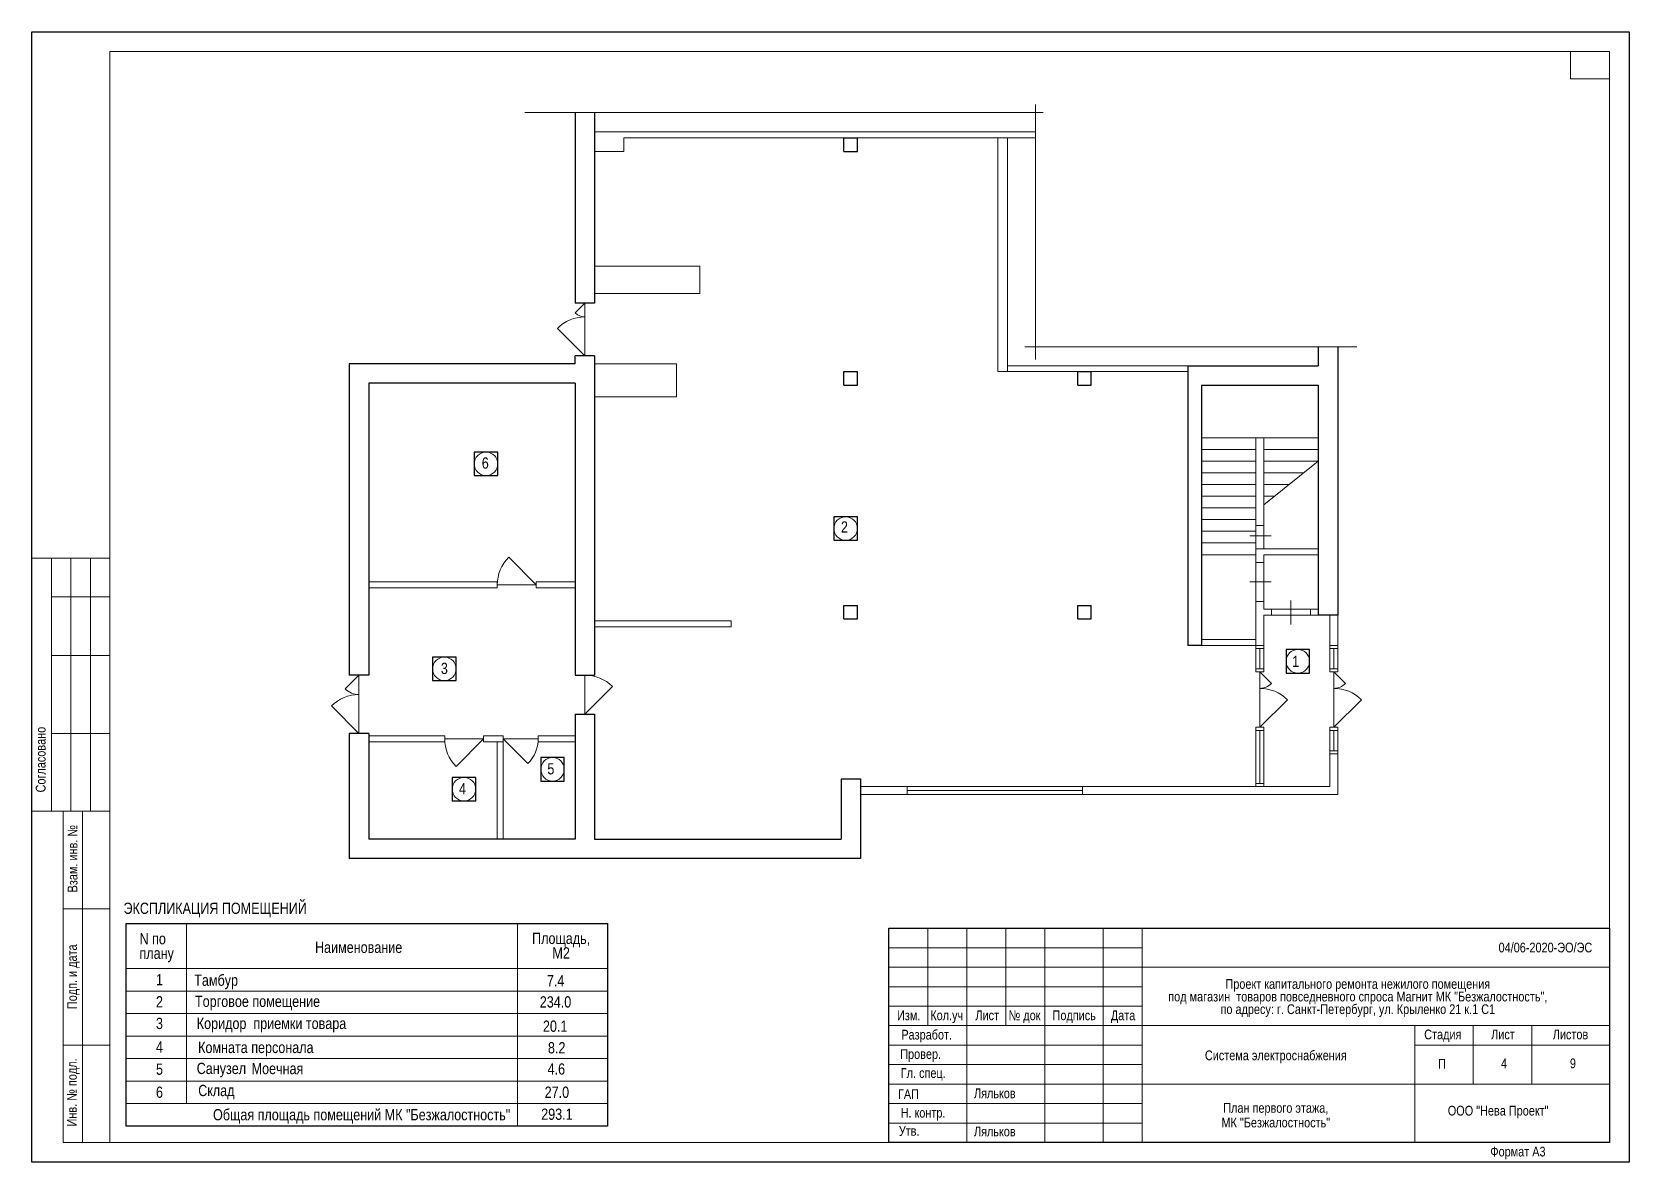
# Model space of a CAD drawing. Header units: metres. Extents: x 315 to 494, y -91 to 12.
# Drawn here: x 379.74 to 420.74, y -16.55 to 12.45 of the extents above; entities that cross this region are included whole.
import ezdxf
from ezdxf.enums import TextEntityAlignment as Align

# ---------------------------------------------------------------- set-up
doc = ezdxf.new("R2010")
doc.units = ezdxf.units.M
doc.header["$MEASUREMENT"] = 0
for name, color, linetype in [('YOLO_FRAME', 1, 'Continuous'), ('YOLO_STAMP', 1, 'Continuous'), ('YOLO_TABLE', 1, 'Continuous')]:
    doc.layers.add(name, color=color, linetype=linetype)
doc.styles.add('Style-Arial', font='arial.ttf')

msp = doc.modelspace()

# ---------------------------------------------------------------- texts
at = {"color": 7, "linetype": 'Continuous', "lineweight": 0, "style": 'Style-Arial', "width": 0.8}
for s, height, p in [('6', 0.28875, (391.37722821, 1.534908)), ('2', 0.28875, (400.59732688, -0.10710135)), ('1', 0.28875, (412.18147977, -3.55538134)), ('3', 0.28875, (390.32691595, -3.73473434)), ('5', 0.28875, (393.05976456, -6.31141855)), ('4', 0.28875, (390.79365656, -6.8211608)), ('1', 0.28875, (383.01310781, -11.72500626)), ('2', 0.28875, (383.01310781, -12.28981245)), ('3', 0.28875, (383.01310781, -12.84551776)), ('20.1', 0.28875, (393.17084172, -12.91635413)), ('4', 0.28875, (383.01257961, -13.45061005)), ('П', 0.25, (415.93860299, -13.90339487)), ('4', 0.25, (417.53061151, -13.8895032)), ('9', 0.25, (419.29852929, -13.8895032)), ('5', 0.28875, (383.01398814, -14.02010868)), ('4.6', 0.28875, (393.20129718, -14.01394389)), ('6', 0.28875, (383.01310781, -14.61118955)), ('27.0', 0.28875, (393.21572617, -14.61129249)), ('293.1', 0.28875, (393.21572617, -15.17510575))]:
    msp.add_text(s, height=height, dxfattribs=at).set_placement(p, align=Align.TOP_CENTER)
for s, p in [('Согласовано', (379.96367344, -6.21985204)), ('Взам. инв. №', (380.78195757, -8.76291372)), ('Подп. и дата', (380.76907114, -11.79270741)), ('Инв. № подл.', (380.76460652, -14.76062521))]:
    msp.add_text(s, height=0.25, rotation=90, dxfattribs=at).set_placement(p, align=Align.MIDDLE_CENTER)
at = {"color": 7, "lineweight": 13, "style": 'Style-Arial', "width": 0.8}
msp.add_text('ЭКСПЛИКАЦИЯ ПОМЕЩЕНИЙ ', height=0.28875, dxfattribs=at).set_placement((384.48787242, -10.03543757), align=Align.MIDDLE_CENTER)
at = {"color": 7, "linetype": 'Continuous', "lineweight": 13, "style": 'Style-Arial', "width": 0.8}
msp.add_text('04/06-2020-ЭО/ЭС', height=0.25, dxfattribs=at).set_placement((418.59215297, -10.91718019), align=Align.TOP_CENTER)
at = {"color": 7, "linetype": 'Continuous', "lineweight": 0, "style": 'Style-Arial', "width": 0.8}
for s, p in [('Тамбур', (383.90543211, -11.73633531)), ('Торговое помещение ', (383.92500278, -12.27844975)), ('Санузел', (383.96917016, -14.00029362))]:
    msp.add_text(s, height=0.28875, dxfattribs=at).set_placement(p, align=Align.TOP_LEFT)
at = {"color": 7, "linetype": 'Continuous', "lineweight": 13, "style": 'Style-Arial', "width": 0.8}
for s, height, p in [('7.4', 0.28875, (392.95811613, -11.75154215)), ('234.0', 0.28875, (392.77661615, -12.29337375)), ('8.2', 0.28875, (392.98625265, -13.47045392)), ('Общая площадь помещений МК "Безжалостность"', 0.28875, (384.38808793, -15.1880447)), ('ООО "Нева Проект"', 0.25, (416.08598367, -15.10390918))]:
    msp.add_text(s, height=height, dxfattribs=at).set_placement(p, align=Align.TOP_LEFT)
at = {"color": 7, "linetype": 'Continuous', "lineweight": 0, "style": 'Style-Arial', "width": 0.8}
for s, p in [('Изм.', (402.24632647, -12.78226391)), ('Кол.уч', (403.22364661, -12.78226391)), ('Лист', (404.26204428, -12.78226391)), ('№ док', (405.22094558, -12.78226391)), ('Подпись', (406.49494491, -12.78226391)), ('Дата', (407.75042203, -12.78226391)), ('Разработ.', (402.70822465, -13.27822622)), ('Стадия', (415.95772339, -13.27226391)), ('Лист', (417.50204428, -13.27226391)), ('Листов', (419.23553533, -13.27226391)), ('Провер.', (402.5535875, -13.77595729)), ('Гл. спец.', (402.61986056, -14.26318709)), ('ГАП', (402.24047214, -14.80469056)), ('Н. контр.', (402.61475966, -15.28226391)), ('Утв.', (402.25881188, -15.74907381)), ('Формат А3', (417.88663973, -16.27804476))]:
    msp.add_text(s, height=0.25, dxfattribs=at).set_placement(p, align=Align.MIDDLE_CENTER)
at = {"color": 7, "lineweight": 13, "style": 'Style-Arial', "width": 0.8}
for p in [(403.92145888, -14.65911083), (403.92145888, -15.63836733)]:
    msp.add_text('Ляльков', height=0.25, dxfattribs=at).set_placement(p, align=Align.TOP_LEFT)
at = {"color": 7, "linetype": 'Continuous', "lineweight": 13, "style": 'Style-Arial'}
for s, insert, char_height, attachment_point, line_spacing_factor in [('\\H1x;\\W0.8;N по \\Pплану', (382.50093214, -11.04546176), 0.28875, 4, 0.776524), ('\\H1x;\\W0.8;Наименование', (387.00514562, -11.03872069), 0.28875, 4, 0.6), ('\\H1x;\\W0.8;Проект капитального ремонта нежилого помещения \\Pпод магазин  товаров повседневного спроса Магнит МК "Безжалостность",\\Pпо адресу: г. Санкт-Петербург, ул. Крыленко 21 к.1 С1', (413.77640556, -11.85205801), 0.25, 2, 0.776524)]:
    msp.add_mtext(s, dxfattribs=dict(at, insert=insert, char_height=char_height, attachment_point=attachment_point, line_spacing_factor=line_spacing_factor))
at = {"color": 7, "linetype": 'Continuous', "lineweight": 0, "style": 'Style-Arial'}
for s, insert, char_height, attachment_point, line_spacing_factor in [('\\H1x;\\W0.8;Площадь,\\PМ2', (393.32467007, -10.66249708), 0.28875, 2, 0.776524), ('\\H1x;\\W0.8;Коридор  приемки товара', (385.88961222, -12.84547844), 0.28875, 2, 0.6), ('\\H1x;\\W0.8;Комната персонала ', (384.00500901, -13.46199444), 0.28875, 1, 0.6), ('{\\W0.8;Система электроснабжения}', (411.67079585, -13.84718527), 0.25, 5, 0.9), ('\\H1.000000x;\\W0.800000;Моечная ', (385.37830276, -14.00369097), 0.28875, 1, 0.60241), ('\\H1.000000x;\\W0.800000;Склад ', (384.00801661, -14.56684245), 0.28875, 1, 0.60241), ('\\H1x;\\W0.8;План первого этажа,\\PМК "Безжалостность"', (411.67079585, -15.34718527), 0.25, 5, 0.9)]:
    msp.add_mtext(s, dxfattribs=dict(at, insert=insert, char_height=char_height, attachment_point=attachment_point, line_spacing_factor=line_spacing_factor))

# ---------------------------------------------------------------- linework, layer by layer
at = {"color": 7, "linetype": 'Continuous', "lineweight": 0}
for p, q in [((379.73927864, 12.45272609), (420.73927864, 12.45272609)), ((379.73927864, -16.54727391), (379.73927864, 12.45272609)), ((420.73927864, 12.45272609), (420.73927864, -16.54727391)), ((405.69971574, 10.38919984), (392.39141611, 10.38919984)), ((405.50052113, 10.59029847), (405.50052113, 4.04688262)), ((393.93500937, 5.48878655), (393.687522, 5.24129917)), ((393.93500937, 5.48878655), (393.93500937, 4.13878655)), ((393.22790259, 4.84589333), (393.93500937, 4.13878655)), ((413.75143301, 4.37164341), (405.22833197, 4.37164341)), ((409.76000937, 2.03878655), (412.76000937, 2.03878655)), ((409.76000937, 1.73878655), (411.16000937, 1.73878655)), ((411.36000937, 1.73878655), (412.76000937, 1.73878655)), ((409.76000937, 1.43878655), (411.16000937, 1.43878655)), ((412.76000937, 1.43878655), (411.36000937, 0.32101562)), ((411.36000937, 1.43878655), (412.76000937, 1.43878655)), ((409.76000937, 1.13878655), (411.16000937, 1.13878655)), ((409.76000937, 0.83878655), (411.16000937, 0.83878655)), ((411.36000937, 1.13878655), (412.38426154, 1.13878655)), ((411.36000937, 0.83878655), (412.00851371, 0.83878655)), ((409.76000937, 0.53878655), (411.16000937, 0.53878655)), ((411.36000937, 0.53878655), (411.63276588, 0.53878655)), ((409.76000937, 0.23878655), (411.16000937, 0.23878655)), ((409.76000937, -0.06121345), (411.16000937, -0.06121345)), ((409.76000937, -0.36121345), (411.16000937, -0.36121345)), ((411.16000937, -0.21121345), (411.16000937, -0.81121345)), ((411.36000937, -0.21121345), (411.36000937, -0.81121345)), ((409.76000937, -0.66121345), (411.16000937, -0.66121345)), ((411.00752733, -0.47793176), (411.55127728, -0.47793176)), ((392.68500937, -1.73621345), (391.97790259, -1.02910667)), ((409.76000937, -0.96121345), (411.16000937, -0.96121345)), ((411.16000937, -2.16121345), (411.16000937, -1.16121345)), ((411.36000937, -1.16121345), (411.36000937, -2.16121345)), ((391.68500937, -1.73621345), (392.68500937, -1.73621345)), ((411.00752733, -1.66121345), (411.55127728, -1.66121345)), ((411.56000937, -2.36121345), (412.56000937, -2.36121345)), ((412.06000937, -2.13752514), (412.06000937, -2.75248136)), ((411.56000937, -2.51121345), (412.56000937, -2.51121345)), ((411.16000937, -3.37121345), (411.16000937, -3.89121345)), ((411.26000937, -3.37121345), (411.26000937, -3.89121345)), ((411.36000937, -3.37121345), (411.36000937, -3.89121345)), ((413.06000937, -3.37121345), (413.06000937, -3.89121345)), ((413.16000937, -3.37121345), (413.16000937, -3.89121345)), ((413.26000937, -3.37121345), (413.26000937, -3.89121345)), ((388.13500937, -4.05121345), (387.78145598, -4.40476684)), ((388.13500937, -4.05121345), (388.13500937, -5.55121345)), ((393.93500937, -4.05121345), (393.93500937, -5.05121345)), ((411.26000937, -3.97121345), (411.26000937, -5.39121345)), ((411.26000937, -3.97121345), (411.55699422, -4.2681983)), ((413.16000937, -3.97121345), (413.16000937, -5.39121345)), ((413.16000937, -3.97121345), (413.45699422, -4.2681983)), ((393.93500937, -5.05121345), (394.64211615, -4.34410667)), ((387.42790259, -4.84410667), (388.13500937, -5.55121345)), ((411.96711615, -4.68410667), (411.26000937, -5.39121345)), ((413.86711615, -4.68410667), (413.16000937, -5.39121345)), ((391.33500937, -5.68621345), (390.33500937, -5.68621345)), ((391.33500937, -5.68621345), (390.62790259, -6.39332023)), ((392.73500937, -5.68621345), (391.83500937, -5.68621345)), ((391.83500937, -5.68621345), (392.47140548, -6.32260955)), ((411.16000937, -5.47121345), (411.16000937, -6.91121345)), ((411.26000937, -5.47121345), (411.26000937, -6.83121345)), ((411.36000937, -5.47121345), (411.36000937, -6.91121345)), ((413.06000937, -5.47121345), (413.06000937, -5.99121345)), ((413.16000937, -5.99121345), (413.16000937, -5.47121345)), ((413.26000937, -5.99121345), (413.26000937, -5.47121345)), ((406.71000937, -6.91121345), (402.21000937, -6.91121345)), ((402.21000937, -7.01121345), (406.71000937, -7.01121345)), ((406.71000937, -7.11121345), (402.21000937, -7.11121345)), ((401.73927864, -11.04727391), (408.23927864, -11.04727391)), ((401.73927864, -11.54727391), (408.23927864, -11.54727391)), ((382.16141336, -12.16013919), (394.51523122, -12.16013919)), ((401.73927864, -12.04727391), (408.23927864, -12.04727391)), ((382.16141336, -12.73763919), (394.51523122, -12.73763919)), ((382.16141336, -13.31513919), (394.51523122, -13.31513919)), ((382.16141336, -13.89263919), (394.51523122, -13.89263919)), ((401.73927864, -13.54727391), (408.23927864, -13.54727391)), ((401.73927864, -14.04727391), (408.23927864, -14.04727391)), ((382.16141336, -14.47013919), (394.51523122, -14.47013919)), ((401.73927864, -14.54727391), (408.23927864, -14.54727391)), ((382.16141336, -15.04763919), (394.51523122, -15.04763919)), ((401.73927864, -15.04727391), (408.23927864, -15.04727391)), ((401.73927864, -15.54727391), (408.23927864, -15.54727391)), ((420.73927864, -16.54727391), (379.73927864, -16.54727391))]:
    msp.add_line(p, q, dxfattribs=at)
at = {"color": 7, "linetype": 'Continuous', "lineweight": 13}
for p, q in [((381.73927864, 11.95272609), (420.23927864, 11.95272609)), ((381.73927864, 11.95272609), (381.73927864, -16.04727391)), ((419.23927864, 11.95272609), (419.23927864, 11.25272609)), ((420.23927864, 11.95272609), (420.23927864, -16.04727391)), ((419.23927864, 11.25272609), (420.23927864, 11.25272609)), ((394.18500937, 9.88878655), (405.50052113, 9.88878655)), ((394.93500937, 9.73878655), (405.50052113, 9.73878655)), ((394.93500937, 9.73878655), (394.93500937, 9.38878655)), ((404.53500937, 9.73878655), (404.53500937, 3.73878655)), ((404.78500937, 9.73878655), (404.78500937, 3.73878655)), ((394.93500937, 9.38878655), (394.18500937, 9.38878655)), ((396.88500937, 6.43878655), (394.18500937, 6.43878655)), ((396.88500937, 6.43878655), (396.88500937, 5.73878655)), ((396.88500937, 5.73878655), (394.18500937, 5.73878655)), ((396.28500937, 3.93878655), (394.18500937, 3.93878655)), ((396.28500937, 3.93878655), (396.28500937, 3.08878655)), ((409.41000937, 3.73878655), (404.53500937, 3.73878655)), ((409.41000937, 3.88878655), (404.78500937, 3.88878655)), ((396.28500937, 3.08878655), (394.18500937, 3.08878655)), ((411.16000937, -0.21121345), (411.16000937, 2.03878655)), ((411.36000937, -0.21121345), (411.36000937, 2.03878655)), ((411.16000937, -0.21121345), (411.36000937, -0.21121345)), ((411.16000937, -1.16121345), (411.16000937, -0.81121345)), ((411.16000937, -0.81121345), (412.76000937, -0.81121345)), ((379.73927864, -1.04727391), (381.73927864, -1.04727391)), ((379.73927864, -1.04727391), (379.73927864, -7.54727391)), ((380.23927864, -1.04727391), (380.23927864, -7.54727391)), ((380.73927864, -1.04727391), (380.73927864, -7.54727391)), ((381.23927864, -1.04727391), (381.23927864, -7.54727391)), ((411.16000937, -1.16121345), (411.36000937, -1.16121345)), ((411.36000937, -1.16121345), (411.36000937, -0.96121345)), ((411.36000937, -0.96121345), (412.76000937, -0.96121345)), ((380.23927864, -2.04727391), (381.73927864, -2.04727391)), ((388.38500937, -1.66121345), (391.68500937, -1.66121345)), ((388.38500937, -1.81121345), (391.68500937, -1.81121345)), ((391.68500937, -1.66121345), (391.68500937, -1.81121345)), ((392.68500937, -1.66121345), (392.68500937, -1.81121345)), ((392.68500937, -1.66121345), (393.68500937, -1.66121345)), ((392.68500937, -1.81121345), (393.68500937, -1.81121345)), ((411.16000937, -2.16121345), (411.36000937, -2.16121345)), ((411.36000937, -2.36121345), (411.36000937, -2.16121345)), ((411.36000937, -2.36121345), (411.56000937, -2.36121345)), ((411.56000937, -2.51121345), (411.56000937, -2.36121345)), ((412.56000937, -2.51121345), (412.56000937, -2.36121345)), ((412.56000937, -2.36121345), (412.76000937, -2.36121345)), ((397.68500937, -2.66121345), (394.18500937, -2.66121345)), ((397.68500937, -2.81121345), (394.18500937, -2.81121345)), ((397.68500937, -2.66121345), (397.68500937, -2.81121345)), ((411.36000937, -2.51121345), (411.56000937, -2.51121345)), ((412.56000937, -2.51121345), (412.76000937, -2.51121345)), ((409.76000937, -3.14121345), (411.16000937, -3.14121345)), ((380.23927864, -3.54727391), (381.73927864, -3.54727391)), ((409.76000937, -3.29121345), (411.36000937, -3.29121345)), ((380.23927864, -5.54727391), (381.73927864, -5.54727391)), ((388.38500937, -5.61121345), (390.33500937, -5.61121345)), ((390.33500937, -5.61121345), (390.33500937, -5.76121345)), ((391.33500937, -5.61121345), (391.33500937, -5.76121345)), ((391.33500937, -5.61121345), (391.83500937, -5.61121345)), ((391.83500937, -5.61121345), (391.83500937, -8.26121345)), ((392.73500937, -5.61121345), (392.73500937, -5.76121345)), ((392.73500937, -5.61121345), (393.68500937, -5.61121345)), ((388.38500937, -5.76121345), (390.33500937, -5.76121345)), ((391.33500937, -5.76121345), (391.83500937, -5.76121345)), ((391.68500937, -5.76121345), (391.68500937, -8.26121345)), ((392.73500937, -5.76121345), (393.68500937, -5.76121345)), ((413.06000937, -5.99121345), (413.06000937, -6.91121345)), ((413.26000937, -5.99121345), (413.26000937, -7.11121345)), ((401.01000937, -6.91121345), (402.21000937, -6.91121345)), ((402.21000937, -6.91121345), (402.21000937, -7.11121345)), ((406.71000937, -6.91121345), (406.71000937, -7.11121345)), ((406.71000937, -6.91121345), (413.06000937, -6.91121345)), ((401.01000937, -7.11121345), (402.21000937, -7.11121345)), ((406.71000937, -7.11121345), (413.26000937, -7.11121345)), ((379.73927864, -7.54727391), (381.73927864, -7.54727391)), ((381.03927864, -16.04727391), (381.03927864, -7.54727391)), ((380.53927864, -10.04727391), (381.73927864, -10.04727391)), ((382.16141336, -10.42763919), (394.51523122, -10.42763919)), ((382.16141336, -10.42763919), (382.16141336, -15.62513919)), ((383.70811297, -10.42763919), (383.70811297, -15.04763919)), ((392.20523122, -10.42763919), (392.20523122, -15.62513919)), ((394.51523122, -10.42763919), (394.51523122, -15.62513919)), ((401.73927864, -10.54727391), (420.23927864, -10.54727391)), ((401.73927864, -10.54727391), (401.73927864, -16.04727391)), ((402.73927864, -10.54727391), (402.73927864, -13.04727391)), ((403.73927864, -10.54727391), (403.73927864, -16.04727391)), ((404.73927864, -10.54727391), (404.73927864, -13.04727391)), ((405.73927864, -10.54727391), (405.73927864, -16.04727391)), ((407.23927864, -10.54727391), (407.23927864, -16.04727391)), ((408.23927864, -10.54727391), (408.23927864, -16.04727391)), ((382.16141336, -11.58263919), (394.51523122, -11.58263919)), ((408.23927864, -11.54727391), (420.23927864, -11.54727391)), ((401.73927864, -12.54727391), (408.23927864, -12.54727391)), ((401.73927864, -13.04727391), (420.23927864, -13.04727391)), ((380.53927864, -13.54727391), (381.73927864, -13.54727391)), ((415.23927864, -13.54727391), (420.23927864, -13.54727391)), ((408.23927864, -14.54727391), (420.23927864, -14.54727391)), ((382.16141336, -15.62513919), (394.51523122, -15.62513919)), ((381.30034458, -16.04727391), (420.23927864, -16.04727391))]:
    msp.add_line(p, q, dxfattribs=at)
at = {"color": 7, "linetype": 'Continuous', "lineweight": 30}
for p, q in [((393.68500937, 10.38919984), (393.68500937, 5.48878655)), ((394.18500937, 10.38919984), (394.18500937, 5.48878655)), ((400.58500937, 9.73878655), (400.93500937, 9.73878655)), ((400.58500937, 9.38878655), (400.58500937, 9.73878655)), ((400.93500937, 9.38878655), (400.93500937, 9.73878655)), ((400.58500937, 9.38878655), (400.93500937, 9.38878655)), ((394.18500937, 5.48878655), (393.68500937, 5.48878655)), ((394.18500937, 4.13878655), (393.68500937, 4.13878655)), ((393.68500937, 3.93878655), (393.68500937, 4.13878655)), ((394.18500937, 4.13878655), (394.18500937, -4.05121345)), ((412.76000937, 4.37164341), (412.76000937, 3.88878655)), ((413.26000937, 4.37164341), (413.26000937, -2.51121345)), ((393.68500937, 3.93878655), (387.88500937, 3.93878655)), ((387.88500937, 3.93878655), (387.88500937, -4.05121345)), ((400.58500937, 3.73878655), (400.93500937, 3.73878655)), ((400.58500937, 3.38878655), (400.58500937, 3.73878655)), ((400.93500937, 3.38878655), (400.93500937, 3.73878655)), ((406.58500937, 3.73878655), (406.93500937, 3.73878655)), ((406.58500937, 3.38878655), (406.58500937, 3.73878655)), ((406.93500937, 3.38878655), (406.93500937, 3.73878655)), ((409.41000937, 3.88878655), (409.41000937, -3.29121345)), ((409.41000937, 3.88878655), (412.76000937, 3.88878655)), ((388.38500937, 3.43878655), (388.38500937, -4.05121345)), ((393.68500937, 3.43878655), (388.38500937, 3.43878655)), ((393.68500937, 3.43878655), (393.68500937, -4.05121345)), ((400.58500937, 3.38878655), (400.93500937, 3.38878655)), ((406.58500937, 3.38878655), (406.93500937, 3.38878655)), ((409.76000937, 3.38878655), (409.76000937, -3.29121345)), ((409.76000937, 3.38878655), (412.76000937, 3.38878655)), ((412.76000937, 3.38878655), (412.76000937, -2.51121345)), ((400.58500937, -2.26121345), (400.93500937, -2.26121345)), ((400.58500937, -2.61121345), (400.58500937, -2.26121345)), ((400.93500937, -2.61121345), (400.93500937, -2.26121345)), ((406.58500937, -2.26121345), (406.93500937, -2.26121345)), ((406.58500937, -2.61121345), (406.58500937, -2.26121345)), ((406.93500937, -2.61121345), (406.93500937, -2.26121345)), ((400.58500937, -2.61121345), (400.93500937, -2.61121345)), ((406.58500937, -2.61121345), (406.93500937, -2.61121345)), ((413.26000937, -2.51121345), (412.76000937, -2.51121345)), ((409.76000937, -3.29121345), (409.41000937, -3.29121345)), ((388.38500937, -4.05121345), (387.88500937, -4.05121345)), ((393.68500937, -4.05121345), (394.18500937, -4.05121345)), ((393.68500937, -5.05121345), (394.18500937, -5.05121345)), ((393.68500937, -5.05121345), (393.68500937, -8.26121345)), ((394.18500937, -5.05121345), (394.18500937, -8.26121345)), ((388.38500937, -5.55121345), (387.88500937, -5.55121345)), ((387.88500937, -5.55121345), (387.88500937, -8.76121345)), ((388.38500937, -5.55121345), (388.38500937, -8.26121345)), ((400.51000937, -6.71121345), (400.51000937, -8.26121345)), ((400.51000937, -6.71121345), (401.01000937, -6.71121345)), ((401.01000937, -6.71121345), (401.01000937, -8.76121345)), ((393.68500937, -8.26121345), (388.38500937, -8.26121345)), ((394.18500937, -8.26121345), (400.51000937, -8.26121345)), ((401.01000937, -8.76121345), (387.88500937, -8.76121345))]:
    msp.add_line(p, q, dxfattribs=at)
at = {"color": 7, "linetype": 'Continuous', "lineweight": 13, "flags": 128}
for points in [[(411.36000937, -2.51121345), (411.36000937, -3.37121345), (411.16000937, -3.37121345), (411.16000937, -2.16121345)], [(413.26000937, -2.51121345), (413.26000937, -3.37121345), (413.06000937, -3.37121345), (413.06000937, -2.51121345)], [(413.06000937, -3.29121345), (413.26000937, -3.29121345)], [(413.26000937, -5.99121345), (413.06000937, -5.99121345)], [(413.06000937, -6.07121345), (413.26000937, -6.07121345)], [(411.16000937, -6.91121345), (411.16000937, -6.83121345), (411.16000937, -6.83121345), (411.36000937, -6.83121345), (411.36000937, -6.91121345)], [(381.73927864, -16.04727391), (380.53927864, -16.04727391), (380.53927864, -7.54727391)], [(415.23927864, -13.04727391), (415.23927864, -16.04727391)], [(416.73927864, -13.04727391), (416.73927864, -14.54727391)], [(418.23927864, -13.04727391), (418.23927864, -14.54727391)]]:
    msp.add_lwpolyline(points, dxfattribs=at)
for points in [[(411.16000937, -3.89121345), (411.36000937, -3.89121345), (411.36000937, -3.97121345), (411.16000937, -3.97121345), (411.16000937, -3.89121345)], [(413.06000937, -3.89121345), (413.26000937, -3.89121345), (413.26000937, -3.97121345), (413.06000937, -3.97121345), (413.06000937, -3.89121345)], [(411.16000937, -5.39121345), (411.36000937, -5.39121345), (411.36000937, -5.47121345), (411.16000937, -5.47121345), (411.16000937, -5.39121345)], [(413.06000937, -5.39121345), (413.26000937, -5.39121345), (413.26000937, -5.47121345), (413.06000937, -5.47121345), (413.06000937, -5.39121345)]]:
    msp.add_lwpolyline(points, close=True, dxfattribs=at)
at = {"color": 7, "linetype": 'Continuous', "lineweight": 13}
for centre in [(391.39629988, 1.36934477), (400.62790123, -0.29069362), (390.32633404, -3.89149772), (412.23623555, -3.69741402), (393.10351659, -6.46885915), (390.82964224, -6.97919574)]:
    msp.add_circle(centre, 0.30215027, dxfattribs=at)
at = {"color": 7, "linetype": 'Continuous', "lineweight": 0}
for centre, radius, start, end in [((393.93500937, 4.13878655), 1, 90, 135), ((393.93500937, 5.48878655), 0.35, 225, 270), ((392.68500937, -1.73621345), 1, 135, 180), ((393.93500937, -5.05121345), 1, 45, 90), ((388.13500937, -4.05121345), 0.5, 225, 270), ((411.26000937, -3.97121345), 0.42, 270, 315), ((411.26000937, -5.39121345), 1, 45, 90), ((413.16000937, -3.97121345), 0.42, 270, 315), ((413.16000937, -5.39121345), 1, 45, 90), ((388.13500937, -5.55121345), 1, 90, 135), ((391.33500937, -5.68621345), 1, 180, 225), ((391.83500937, -5.68621345), 0.9, 315, 0)]:
    msp.add_arc(centre, radius, start, end, dxfattribs=at)
at = {"layer": 'YOLO_FRAME'}
msp.add_lwpolyline([(379.73927864, 12.45272609), (420.73927864, 12.45272609), (420.73927864, -16.54727391), (379.73927864, -16.54727391)], close=True, dxfattribs=at)
at = {"layer": 'YOLO_STAMP'}
msp.add_lwpolyline([(401.73927864, -10.54727391), (420.23927864, -10.54727391), (420.23927864, -16.04727391), (401.73927864, -16.04727391)], close=True, dxfattribs=at)
at = {"layer": 'YOLO_TABLE'}
for points in [[(391.09414961, 1.0671945), (391.69845014, 1.0671945), (391.69845014, 1.67149504), (391.09414961, 1.67149504)], [(400.32575096, -0.59284389), (400.93005149, -0.59284389), (400.93005149, 0.01145664), (400.32575096, 0.01145664)], [(390.02418377, -4.19364799), (390.6284843, -4.19364799), (390.6284843, -3.58934745), (390.02418377, -3.58934745)], [(411.93408528, -3.99956429), (412.53838582, -3.99956429), (412.53838582, -3.39526375), (411.93408528, -3.39526375)], [(392.80136633, -6.77100942), (393.40566686, -6.77100942), (393.40566686, -6.16670888), (392.80136633, -6.16670888)], [(390.52749197, -7.28134601), (391.13179251, -7.28134601), (391.13179251, -6.67704547), (390.52749197, -6.67704547)], [(382.16141336, -10.42763919), (394.51523122, -10.42763919), (394.51523122, -15.62513919), (382.16141336, -15.62513919)]]:
    msp.add_lwpolyline(points, close=True, dxfattribs=at)

msp.set_redraw_order([(e.dxf.handle, doc.entitydb.next_handle()) for e in msp.query("TEXT MTEXT ATTDEF DIMENSION ARC_DIMENSION")])  # texts and dimensions are drawn at this point

doc.saveas('drawing.dxf')
